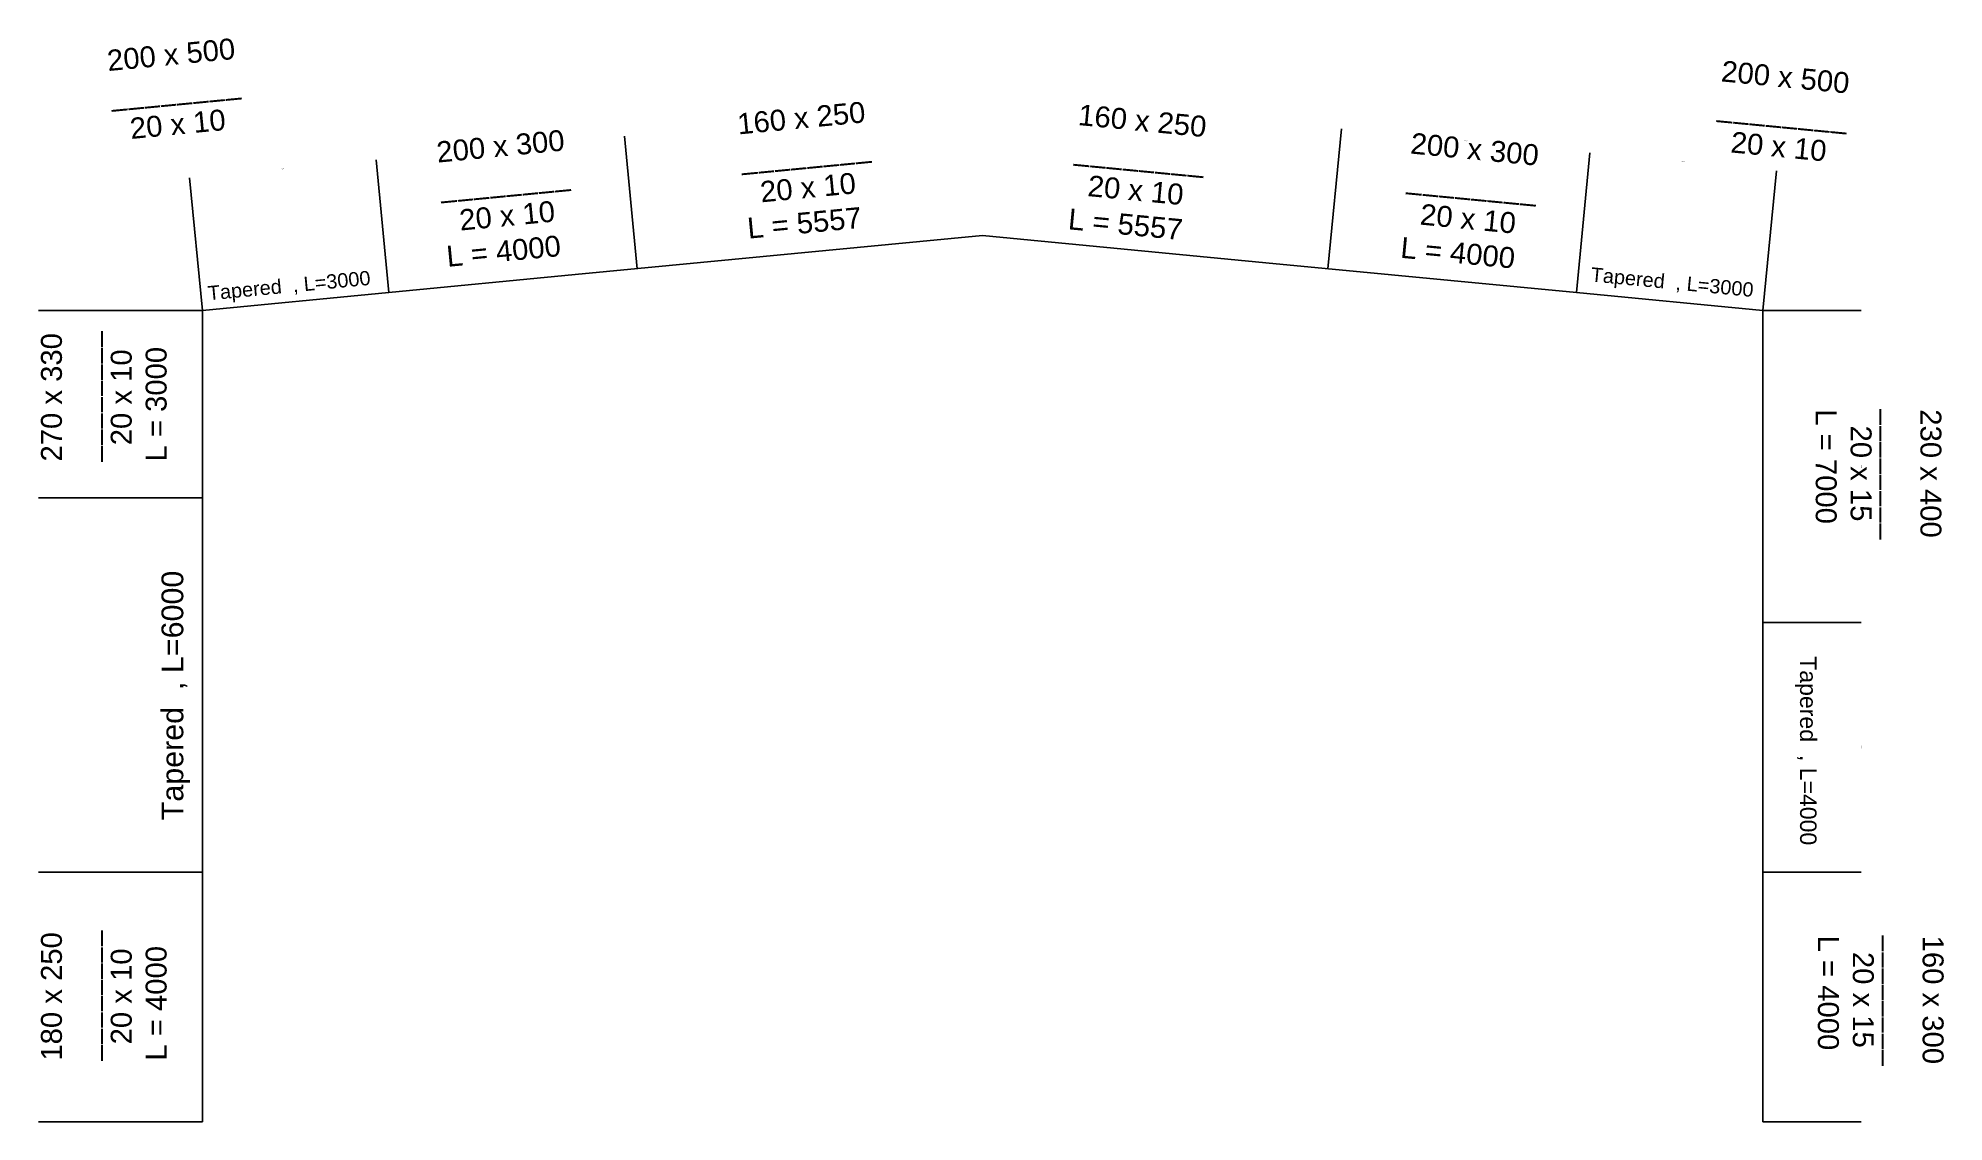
# Model space of a CAD drawing. Header units: inches. Extents: x -15 to 2803056, y 0 to 866270.
# Drawn here: x 719359 to 749890, y 188166 to 205529 of the extents above; entities that cross this region are included whole.
import ezdxf

# ---------------------------------------------------------------- set-up
doc = ezdxf.new("R2010")
doc.units = ezdxf.units.IN
doc.header["$LTSCALE"] = 100
doc.header["$MEASUREMENT"] = 0
doc.layers.add('initial layout', color=7, linetype='Continuous')
doc.layers.add('sections', color=3, linetype='Continuous')
doc.styles.get("Standard").update_dxf_attribs({"font": 'arial.ttf'})
doc.dimstyles.new('section', dxfattribs={"dimtxt": 1e-05, "dimasz": 15, "dimexe": 0.0625, "dimexo": 0.0625, "dimgap": 10, "dimtad": 0, "dimtoh": 1, "dimzin": 0, "dimdsep": 46, "dimtxsty": 'Standard', "dimblk": 'OBLIQUE', "dimcen": 0.09, "dimsd1": 1, "dimsd2": 1, "dimclrd": 256, "dimclre": 256, "dimclrt": 256, "dimadec": 0, "dimazin": 0, "dimtfac": 1, "dimtofl": 0, "dimtmove": 0, "dimatfit": 3, "dimfxl": 1, "dimtfillclr": 256, "dimtolj": 1, "dimtzin": 0, "dimlwe": -1, "dimarcsym": 0})

msp = doc.modelspace()

# ---------------------------------------------------------------- texts
at = {"layer": 'sections'}
for s, height, rotation, p in [('Tapered  , L=3000', 228.35228, 354.5164096, (744225.56, 201631.185)), ('Tapered  , L=3000', 228.35228, 5.4835904, (722089.275, 201327.168)), ('Tapered  , L=6000', 349.04202, 90, (721685.128, 192998.378)), ('Tapered  , L=4000', 264.38775, 270, (747585.822, 195626.379))]:
    msp.add_text(s, height=height, rotation=rotation, dxfattribs=at).set_placement(p)
at = {"layer": 'sections', "char_height": 335.3927, "attachment_point": 1}
for s, insert, rotation in [('200 x 500\\P________\\P  20 x 10', (720449.21, 205334.132), 5.4835904), ('200 x 500\\P________\\P  20 x 10', (746343.277, 205170.468), 354.5164096), ('160 x 250\\P________\\P  20 x 10\\PL = 5557', (730545.101, 204318.614), 5.4835904), ('160 x 250\\P________\\P  20 x 10\\PL = 5557', (736041.964, 204471.107), 354.5164096), ('200 x 300\\P________\\P  20 x 10\\PL = 4000', (725725.798, 203867.139), 5.4835904), ('200 x 300\\P________\\P  20 x 10\\PL = 4000', (741366.685, 204014.448), 354.5164096), ('270 x 330\\P________\\P  20 x 10\\PL = 3000', (719405.129, 198745.529), 90), ('230 x 400\\P________\\P  20 x 15\\PL = 7000', (749850.01, 199582.268), 270), ('180 x 250\\P________\\P  20 x 10\\PL = 4000', (719405.129, 189147.551), 90), ('160 x 300\\P________\\P  20 x 15\\PL = 4000', (749885.171, 191149.875), 270)]:
    msp.add_mtext_dynamic_manual_height_columns(s, width=2043.53838, gutter_width=1676.963, heights=[0], dxfattribs=dict(at, insert=insert, rotation=rotation))

# ---------------------------------------------------------------- blocks, each defined once
blk = doc.blocks.new('*D100')
at = {"layer": 'Defpoints', "color": 0}
for p in [(719366, 192166), (721991, 192166), (721991, 188166)]:
    blk.add_point(p, dxfattribs=at)
at = {"layer": 'sections', "transparency": 16777216}
for p, q in [((721991, 192166), (719366, 192166)), ((721991, 188166), (719366, 188166))]:
    blk.add_line(p, q, dxfattribs=at)
at = {"layer": 'sections', "transparency": 16777216, "insert": (719366, 190166), "char_height": 0.00001, "attachment_point": 5, "rotation": 90}
blk.add_mtext('\\A1;4000.00', dxfattribs=at)
blk = doc.blocks.new('_Oblique')
at = {"color": 0, "linetype": 'ByBlock', "lineweight": -2}
blk.add_line((-0.5, -0.5), (0.5, 0.5), dxfattribs=at)
blk = doc.blocks.new('*D101')
at = {"layer": 'Defpoints', "color": 0}
for p in [(724773, 203578), (724977, 201453), (721991, 201166)]:
    blk.add_point(p, dxfattribs=at)
at = {"layer": 'sections', "transparency": 16777216}
for p, q in [((724977, 201453), (724773, 203578)), ((721991, 201166), (721787, 203291))]:
    blk.add_line(p, q, dxfattribs=at)
at = {"layer": 'sections', "transparency": 16777216, "insert": (723280, 203434), "char_height": 10, "attachment_point": 5, "rotation": 5.4836}
blk.add_mtext('\\A1;3000.00', dxfattribs=at)
blk = doc.blocks.new('*D102')
at = {"layer": 'Defpoints', "color": 0}
for p in [(721991, 201166), (719366, 198166), (721991, 198166)]:
    blk.add_point(p, dxfattribs=at)
at = {"layer": 'sections', "transparency": 16777216}
for p, q in [((721991, 201166), (719366, 201166)), ((721991, 198166), (719366, 198166))]:
    blk.add_line(p, q, dxfattribs=at)
at = {"layer": 'sections', "transparency": 16777216, "insert": (719366, 199666), "char_height": 10, "attachment_point": 5, "rotation": 90}
blk.add_mtext('\\A1;3000.00', dxfattribs=at)
blk = doc.blocks.new('*D103')
at = {"layer": 'Defpoints', "color": 0}
for p in [(728755, 203960), (728959, 201835), (724977, 201453)]:
    blk.add_point(p, dxfattribs=at)
at = {"layer": 'sections', "transparency": 16777216}
for p, q in [((728959, 201835), (728755, 203960)), ((724977, 201453), (724773, 203578))]:
    blk.add_line(p, q, dxfattribs=at)
at = {"layer": 'sections', "transparency": 16777216, "insert": (726764, 203769), "char_height": 10, "attachment_point": 5, "rotation": 5.4836}
blk.add_mtext('\\A1;4000.00', dxfattribs=at)
blk = doc.blocks.new('*D104')
at = {"layer": 'Defpoints', "color": 0}
for p in [(744220, 203692), (744005, 201453), (746991, 201166)]:
    blk.add_point(p, dxfattribs=at)
at = {"layer": 'sections', "transparency": 16777216}
for p, q in [((744005, 201453), (744220, 203692)), ((746991, 201166), (747206, 203405))]:
    blk.add_line(p, q, dxfattribs=at)
at = {"layer": 'sections', "transparency": 16777216, "insert": (745713, 203549), "char_height": 10, "attachment_point": 5, "rotation": 354.5164}
blk.add_mtext('\\A1;3000.00', dxfattribs=at)
blk = doc.blocks.new('*D105')
at = {"layer": 'Defpoints', "color": 0}
for p in [(740238, 204074), (740023, 201835), (744005, 201453)]:
    blk.add_point(p, dxfattribs=at)
at = {"layer": 'sections', "transparency": 16777216}
for p, q in [((740023, 201835), (740238, 204074)), ((744005, 201453), (744220, 203692))]:
    blk.add_line(p, q, dxfattribs=at)
at = {"layer": 'sections', "transparency": 16777216, "insert": (742229, 203883), "char_height": 10, "attachment_point": 5, "rotation": 354.5164}
blk.add_mtext('\\A1;4000.00', dxfattribs=at)
blk = doc.blocks.new('*D106')
at = {"layer": 'Defpoints', "color": 0}
for p in [(746991, 192166), (748566, 192166), (746991, 188166)]:
    blk.add_point(p, dxfattribs=at)
at = {"layer": 'sections', "transparency": 16777216}
for p, q in [((746991, 192166), (748566, 192166)), ((746991, 188166), (748566, 188166))]:
    blk.add_line(p, q, dxfattribs=at)
at = {"layer": 'sections', "transparency": 16777216, "insert": (748566, 190166), "char_height": 10, "attachment_point": 5, "rotation": 90}
blk.add_mtext('\\A1;4000.00', dxfattribs=at)
blk = doc.blocks.new('*D91')
at = {"layer": 'Defpoints', "color": 0}
for p in [(746991, 196166), (748566, 196166), (746991, 192166)]:
    blk.add_point(p, dxfattribs=at)
at = {"layer": 'sections', "transparency": 16777216}
for p, q in [((746991, 196166), (748566, 196166)), ((746991, 192166), (748566, 192166))]:
    blk.add_line(p, q, dxfattribs=at)
at = {"layer": 'sections', "transparency": 16777216, "insert": (748566, 194166), "char_height": 10, "attachment_point": 5, "rotation": 90}
blk.add_mtext('\\A1;4000.00', dxfattribs=at)
blk = doc.blocks.new('*D92')
at = {"layer": 'Defpoints', "color": 0}
for p in [(746991, 196166), (748566, 196166), (748566, 196166)]:
    blk.add_point(p, dxfattribs=at)
at = {"layer": 'sections', "transparency": 16777216}
for p in [(746991, 196166), (748566, 196166)]:
    blk.add_line(p, (748566, 196166), dxfattribs=at)
at = {"layer": 'sections', "transparency": 16777216, "insert": (748498, 196166), "char_height": 10, "attachment_point": 5}
blk.add_mtext('\\A1;0.00', dxfattribs=at)
blk = doc.blocks.new('*D107')
at = {"layer": 'Defpoints', "color": 0}
for p in [(746991, 201166), (748566, 201166), (748566, 196166)]:
    blk.add_point(p, dxfattribs=at)
at = {"layer": 'sections', "transparency": 16777216}
for p, q in [((746991, 201166), (748566, 201166)), ((748566, 196166), (748566, 196166))]:
    blk.add_line(p, q, dxfattribs=at)
at = {"layer": 'sections', "transparency": 16777216, "insert": (748566, 198666), "char_height": 10, "attachment_point": 5, "rotation": 90}
blk.add_mtext('\\A1;5000.00', dxfattribs=at)

# ---------------------------------------------------------------- dimensions: what is measured, and where the dimension line sits
at = {"layer": 'sections'}
for p1, p2, distance, picture, middle in [((724977.314, 201452.645), (728959.008, 201834.888), 2135.002, '*D103', (726764.139, 203768.998)), ((744004.772, 201452.645), (740023.078, 201834.888), -2249.63, '*D105', (742228.901, 203883.101)), ((746991.043, 201165.963), (744004.772, 201452.645), -2249.567, '*D104', (745712.878, 203548.577)), ((721991.043, 201165.963), (724977.314, 201452.645), 2134.94, '*D101', (723280.162, 203434.474))]:
    dim = msp.add_aligned_dim(p1=p1, p2=p2, distance=distance, dimstyle='section', override={"dimtxt": 10}, dxfattribs=at)
    dim.commit()
    dim.dimension.update_dxf_attribs({"geometry": picture, "text_midpoint": middle})
for base, p1, p2, override, picture, middle in [((719365.998, 198165.963), (721991.043, 201165.963), (721991.043, 198165.963), {"dimtxt": 10}, '*D102', (719365.998, 199665.963)), ((748566.098, 201165.963), (748566.161, 196165.963), (746991.043, 201165.963), {"dimtxt": 10, "dimtmove": 1}, '*D107', (748566.098, 198665.963)), ((748566.098317486, 196165.963194644), (746991.043215915, 196165.963194644), (748566.160817486, 196165.963194644), {"dimtxt": 10, "dimtmove": 1}, '*D92', (748510.612897977, 196165.963194643)), ((748566.098, 196165.963), (746991.043, 192165.963), (746991.043, 196165.963), {"dimtxt": 10, "dimtmove": 1}, '*D91', (748566.098, 194165.963)), ((748566.098, 192165.963), (746991.043, 188165.963), (746991.043, 192165.963), {"dimtxt": 10}, '*D106', (748566.098, 190165.963))]:
    dim = msp.add_linear_dim(base=base, p1=p1, p2=p2, angle=90, dimstyle='section', override=override, dxfattribs=at)
    dim.commit()
    dim.dimension.update_dxf_attribs({"geometry": picture, "text_midpoint": middle})
dim = msp.add_linear_dim(base=(719366.06, 192165.963), p1=(721991.043, 188165.963), p2=(721991.043, 192165.963), angle=90, dimstyle='section', dxfattribs=at)
dim.commit()
dim.dimension.update_dxf_attribs({"geometry": '*D100', "text_midpoint": (719366.06, 190165.963)})

# ---------------------------------------------------------------- linework, layer by layer
at = {"layer": 'initial layout'}
for p, q in [((727963.585, 201739.327), (734491.043, 202365.963)), ((739027.654, 201930.449), (734491.043, 202365.963)), ((744004.772, 201452.645), (739027.654, 201930.449)), ((724977.314, 201452.645), (727963.585, 201739.327)), ((721991.043, 201165.963), (724977.314, 201452.645)), ((746991.043, 201165.963), (744004.772, 201452.645)), ((721991.043, 195165.963), (721991.043, 201165.963)), ((746991.043, 198165.963), (746991.043, 201165.963)), ((746991.043, 195165.963), (746991.043, 198165.963)), ((721991.043, 192165.963), (721991.043, 195165.963)), ((746991.043, 191165.963), (746991.043, 195165.963)), ((721991.043, 188165.963), (721991.043, 192165.963)), ((746991.043, 188165.963), (746991.043, 191165.963))]:
    msp.add_line(p, q, dxfattribs=at)

msp.set_redraw_order([(e.dxf.handle, doc.entitydb.next_handle()) for e in msp.query("TEXT MTEXT ATTDEF DIMENSION ARC_DIMENSION")])  # texts and dimensions are drawn at this point

doc.saveas('drawing.dxf')
